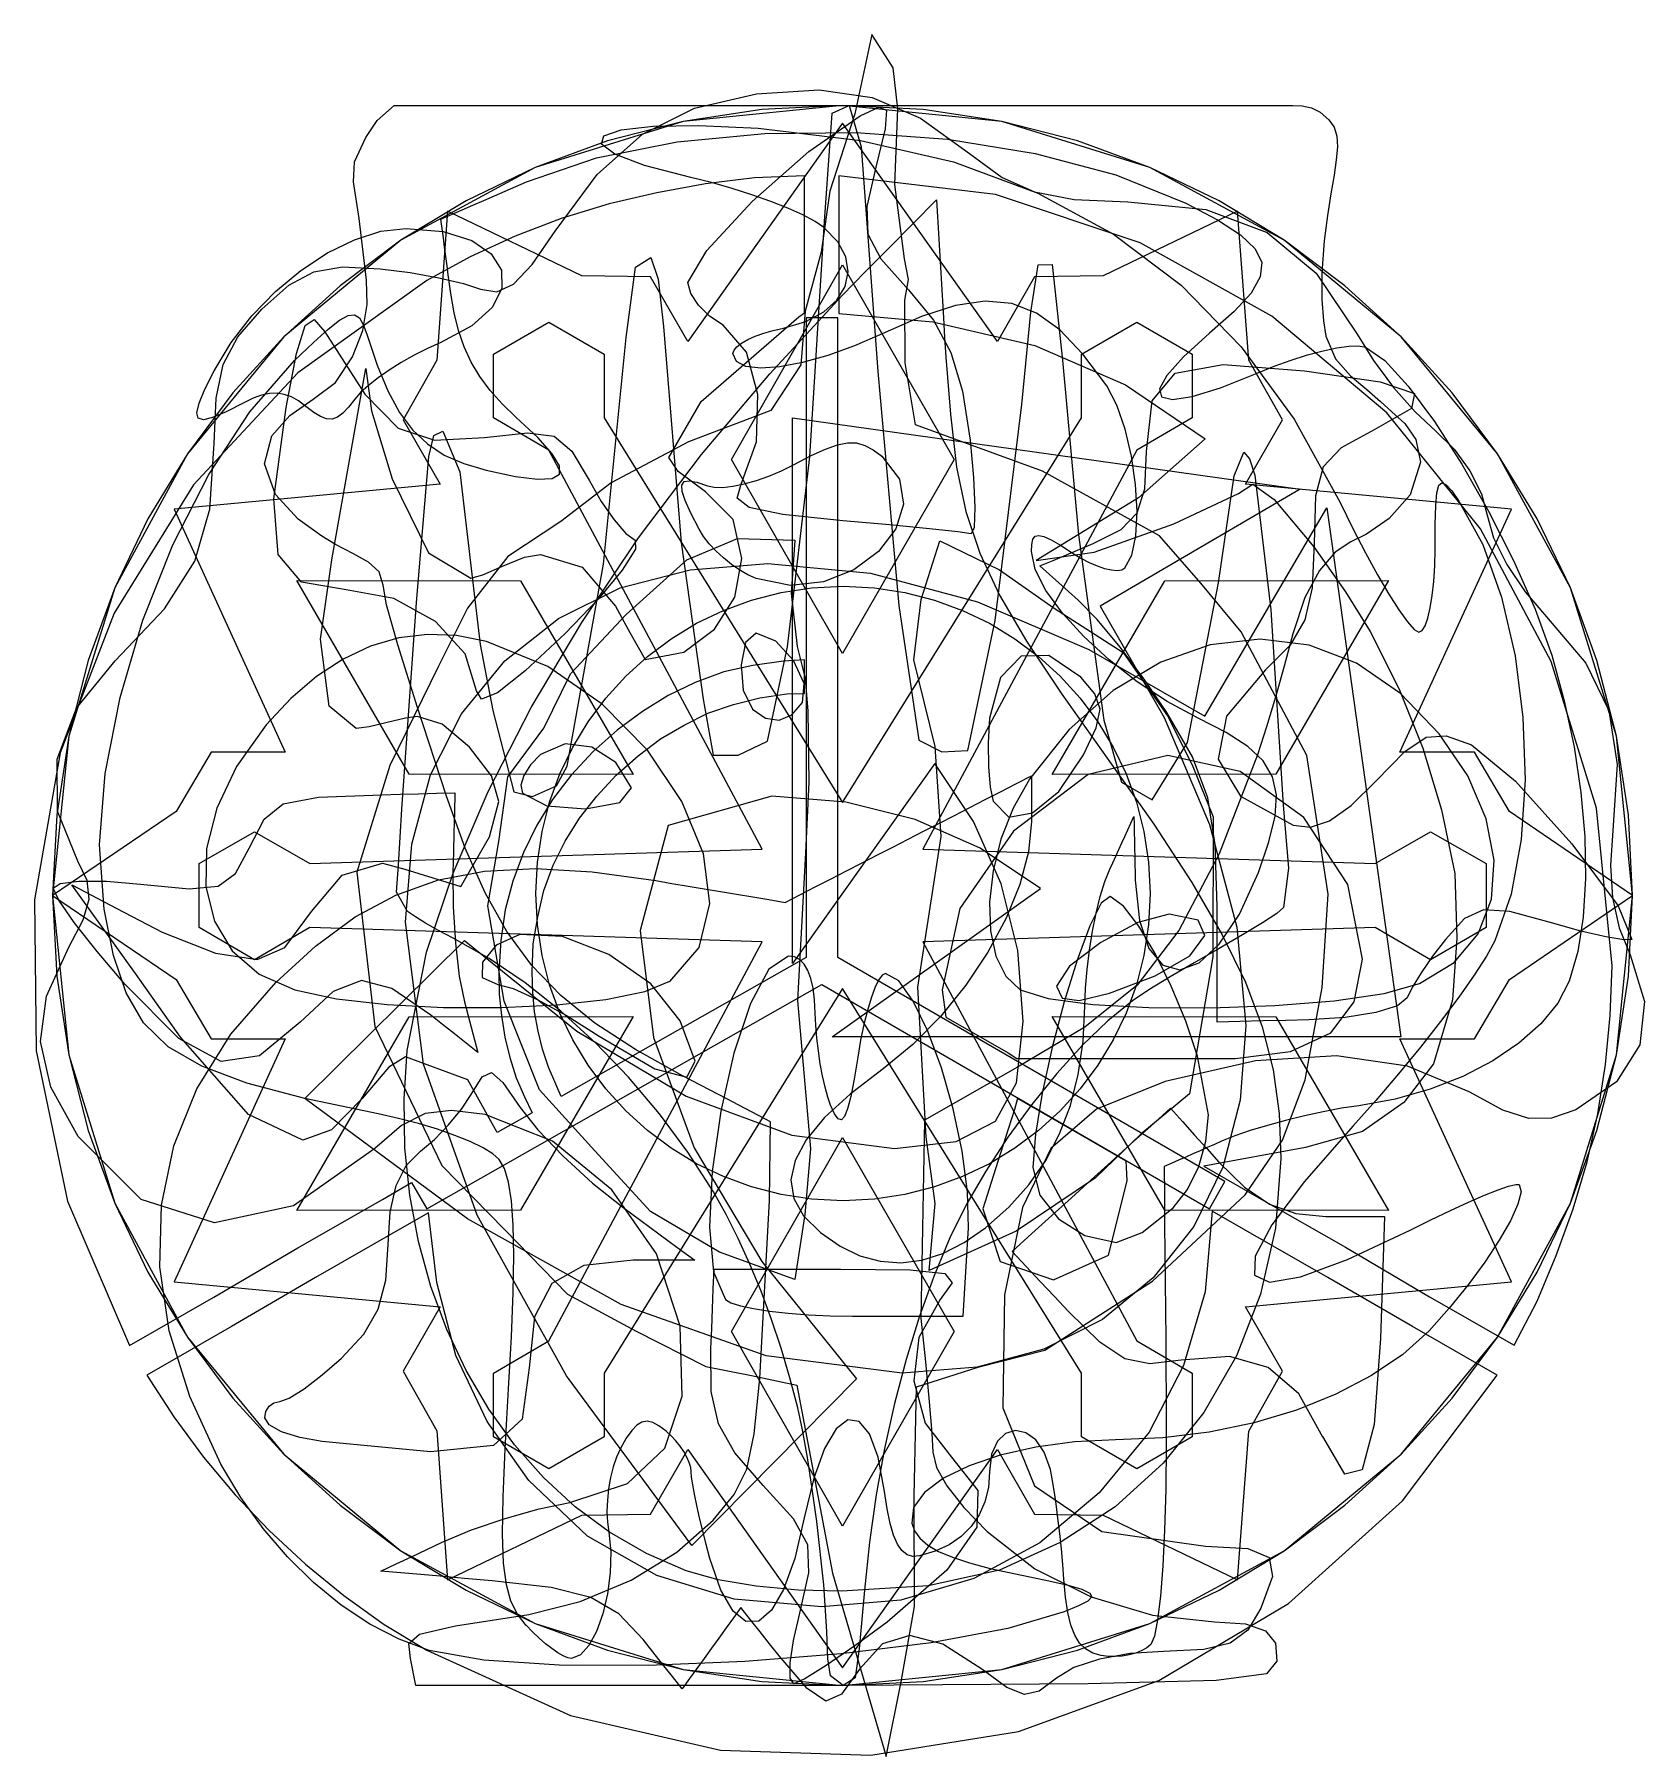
# Model space of a CAD drawing. Extents: x -12.7 to 13.2, y -12.7 to 15.
import ezdxf

# ---------------------------------------------------------------- set-up
doc = ezdxf.new("R2010")
doc.units = 0
for name, color, linetype in [('Artifact', 7, 'CONTINUOUS'), ('black', 7, 'CONTINUOUS'), ('blue', 7, 'CONTINUOUS'), ('green', 7, 'CONTINUOUS'), ('kbw', 7, 'CONTINUOUS'), ('phyrexian', 7, 'CONTINUOUS'), ('plainswalker', 7, 'CONTINUOUS'), ('red', 7, 'CONTINUOUS'), ('snow', 7, 'CONTINUOUS'), ('tap', 7, 'CONTINUOUS'), ('untap', 7, 'CONTINUOUS'), ('white', 7, 'CONTINUOUS')]:
    doc.layers.add(name, color=color, linetype=linetype)

msp = doc.modelspace()

# ---------------------------------------------------------------- linework, layer by layer
at = {"layer": 'Artifact', "color": 7}
msp.add_lwpolyline([(-6.525826, -11.560895), (-6.613726, -11.124833), (-6.639823, -10.881501), (-6.465522, -10.732403), (-5.888933, -10.602383), (-4.708164, -10.416399), (-3.883603, -10.210546), (-3.068025, -9.865501), (-2.333086, -9.417953), (-1.750445, -8.904478), (-1.41112, -8.490656), (-1.20862, -8.082421), (-1.08863, -7.515493), (-0.996833, -6.625618), (-0.84372, -3.764732), (-0.829015, -2.501759), (-1.530944, -2.135576), (-2.232874, -1.76942), (-2.998405, -1.34366), (-3.647556, -0.918408), (-4.197049, -0.473879), (-4.663606, 0.009737), (-5.063948, 0.552168), (-5.4148, 1.173254), (-5.732881, 1.892808), (-6.034914, 2.730585), (-6.500709, 4.152928), (-6.816847, 5.161873), (-6.996714, 5.801924), (-7.053696, 6.117562), (-7.116713, 6.332192), (-7.285322, 6.487442), (-7.528868, 6.621498), (-7.816686, 6.772571), (-8.039071, 6.903889), (-8.418185, 7.18089), (-8.781742, 7.577328), (-8.957455, 8.066984), (-8.839574, 8.51995), (-8.54894, 8.843716), (-8.178266, 9.105392), (-7.820271, 9.372092), (-7.542093, 9.787156), (-7.378595, 10.209925), (-7.311408, 10.624989), (-7.322161, 11.016827), (-7.437225, 12.007596), (-7.526933, 12.599642), (-7.510225, 12.920049), (-7.331635, 13.310926), (-7.148568, 13.582424), (-6.873278, 13.826744), (7.560762, 13.826744), (7.718376, 13.817148), (7.866532, 13.784608), (8.007763, 13.714674), (8.144599, 13.593064), (8.230078, 13.474531), (8.273906, 13.332375), (8.283395, 13.160671), (8.265877, 12.953323), (8.228644, 12.704374), (8.17902, 12.407787), (8.124317, 12.057578), (8.071847, 11.647678), (8.03383, 11.134796), (8.033769, 10.705253), (8.059118, 10.365204), (8.097343, 10.120828), (8.251993, 9.754418), (8.49475, 9.479252), (8.758018, 9.262308), (8.974204, 9.070594), (9.157534, 8.905353), (9.367031, 8.715671), (9.541027, 8.458793), (9.617855, 8.091904), (9.450177, 7.57174), (9.115776, 7.188736), (8.752993, 6.937389), (8.500164, 6.812308), (8.246136, 6.647293), (7.992893, 6.353697), (7.759785, 5.920796), (7.56616, 5.338008), (7.429641, 4.817533), (7.289504, 4.319693), (7.145958, 3.844431), (6.999216, 3.391718), (6.384504, 1.804755), (5.735539, 0.57308), (5.065837, -0.307171), (4.226931, -0.979932), (3.140336, -1.625402), (1.647628, -2.477488), (1.58817, -5.659205), (1.663247, -6.35937), (1.725198, -6.998716), (1.767598, -7.506631), (1.784018, -7.812363), (1.841442, -8.05561), (2.008088, -8.352846), (2.280102, -8.698399), (2.653631, -9.086652), (3.422782, -9.681605), (4.327505, -10.136491), (5.309288, -10.428139), (6.309619, -10.533436), (6.805556, -10.570379), (7.127557, -10.682055), (7.290198, -10.877719), (7.308054, -11.16663), (7.145328, -11.369463), (6.334263, -11.480066), (4.275999, -11.532531), (0.371673, -11.560866), (-6.525835, -11.560866), (-6.525826, -11.560895)], dxfattribs=at)
at = {"layer": 'black', "color": 7}
for points in [[(-4.752196, -10.592705), (-4.892048, -10.413412), (-4.997953, -10.205149), (-5.071995, -9.940159), (-5.116251, -9.590656), (-5.13281, -9.128883), (-5.123727, -8.527055), (-5.091115, -7.757443), (-5.03705, -6.792262), (-4.991711, -5.955034), (-4.963926, -5.243504), (-4.954053, -4.648643), (-4.962515, -4.161398), (-4.989595, -3.772686), (-5.035649, -3.47345), (-5.101107, -3.254665), (-5.186322, -3.107276), (-5.28823, -3.017404), (-5.446435, -2.921072), (-5.652969, -2.821298), (-5.899855, -2.721074), (-6.179111, -2.623416), (-6.482761, -2.531343), (-6.802825, -2.447818), (-7.13133, -2.37583), (-8.309042, -2.126354), (-9.242226, -1.879502), (-9.963567, -1.610901), (-10.505749, -1.296179), (-10.901458, -0.910908), (-11.183379, -0.430687), (-11.384197, 0.168856), (-11.536602, 0.912122), (-11.610133, 1.944326), (-11.519001, 3.095175), (-11.280371, 4.315361), (-10.911399, 5.555406), (-10.429228, 6.765973), (-9.851019, 7.897668), (-9.193923, 8.9011), (-8.475094, 9.726875), (-8.172609, 10.01573), (-7.934636, 10.23003), (-7.751414, 10.373385), (-7.613173, 10.449294), (-7.510153, 10.461424), (-7.432588, 10.413188), (-7.37071, 10.308224), (-7.314758, 10.150059), (-7.148771, 9.65531), (-6.975213, 9.239292), (-6.787319, 8.894302), (-6.578328, 8.612669), (-6.341476, 8.386662), (-6.070006, 8.208582), (-5.757151, 8.070727), (-5.396153, 7.965425), (-4.9224, 7.865878), (-4.568987, 7.821167), (-4.334817, 7.833297), (-4.218785, 7.904185), (-4.219913, 8.035749), (-4.336803, 8.229936), (-4.568541, 8.488749), (-4.914056, 8.814021), (-5.139128, 9.029167), (-5.333313, 9.24609), (-5.498662, 9.46874), (-5.637228, 9.700924), (-5.751058, 9.946591), (-5.842211, 10.209579), (-5.912732, 10.493807), (-5.964675, 10.803113), (-5.984675, 10.95228), (-6.004675, 11.101446), (-6.024674, 11.250613), (-6.044674, 11.399779), (-6.064674, 11.548917), (-6.084674, 11.698084), (-6.104674, 11.84725), (-6.124673, 11.996416), (-5.952636, 12.071705), (-5.780601, 12.146993), (-5.608563, 12.222253), (-5.436525, 12.297542), (-5.264488, 12.37283), (-5.092452, 12.448119), (-4.920414, 12.523407), (-4.748377, 12.598696), (-3.621967, 12.982782), (-2.325833, 13.241228), (-0.916545, 13.375811), (0.549316, 13.388505), (2.015181, 13.280918), (3.424476, 13.054996), (4.720625, 12.712573), (5.847057, 12.255483), (6.353831, 11.985838), (6.724394, 11.746207), (6.96127, 11.522768), (7.066975, 11.301698), (7.044042, 11.069204), (6.894974, 10.811463), (6.622297, 10.514653), (6.228535, 10.164981), (5.80822, 9.786226), (5.541294, 9.487837), (5.424777, 9.272296), (5.455682, 9.142114), (5.631034, 9.099773), (5.947852, 9.147755), (6.403148, 9.288572), (6.993946, 9.524733), (7.26879, 9.636834), (7.541453, 9.735169), (7.804805, 9.818045), (8.051716, 9.883771), (8.275057, 9.930597), (8.467695, 9.956831), (8.6225, 9.96078), (8.732347, 9.940752), (9.04272, 9.72586), (9.420667, 9.314383), (9.841528, 8.746969), (10.28064, 8.064352), (10.713352, 7.307293), (11.115007, 6.51644), (11.460944, 5.732555), (11.726511, 4.996342), (11.92982, 4.260778), (12.086639, 3.519882), (12.196204, 2.787844), (12.257755, 2.078796), (12.270533, 1.406898), (12.233777, 0.786255), (12.146718, 0.231084), (12.008592, -0.244567), (11.824778, -0.594916), (11.551372, -0.929215), (11.199026, -1.241088), (10.778383, -1.524273), (10.300081, -1.772479), (9.774783, -1.979445), (9.213115, -2.138823), (8.62573, -2.24435), (8.350029, -2.285591), (8.056362, -2.340118), (7.75376, -2.405618), (7.451265, -2.47975), (7.157902, -2.560144), (6.882711, -2.644488), (6.634725, -2.730411), (6.422981, -2.815572), (6.307458, -2.866488), (6.191937, -2.917405), (6.076415, -2.968321), (5.960889, -3.019237), (5.845368, -3.070125), (5.729845, -3.121042), (5.614323, -3.171958), (5.498801, -3.222874), (5.502919, -3.685239), (5.507066, -4.147605), (5.511212, -4.609941), (5.515331, -5.072307), (5.519477, -5.534672), (5.523624, -5.997037), (5.527742, -6.459402), (5.531889, -6.921767), (5.533299, -7.688868), (5.523765, -8.406548), (5.504273, -9.060957), (5.475723, -9.638187), (5.438868, -10.124416), (5.394595, -10.505795), (5.343763, -10.768416), (5.287217, -10.898457), (5.220729, -10.952222), (5.138047, -10.998484), (5.042449, -11.036453), (4.937231, -11.065451), (4.825677, -11.084633), (4.711061, -11.09366), (4.596681, -11.090839), (4.485836, -11.076452), (4.350546, -11.036989), (4.235785, -10.97163), (4.139919, -10.87716), (4.061321, -10.75025), (3.998363, -10.587487), (3.949416, -10.385627), (3.912851, -10.141285), (3.887041, -9.851133), (3.869044, -9.611981), (3.846674, -9.363859), (3.820807, -9.113932), (3.79232, -8.869449), (3.762123, -8.637632), (3.731096, -8.42573), (3.700134, -8.240908), (3.670124, -8.090444), (3.573196, -7.81056), (3.436701, -7.613129), (3.276829, -7.49753), (3.10974, -7.463201), (2.951623, -7.509519), (2.818654, -7.635893), (2.727009, -7.84173), (2.692866, -8.126438), (2.673825, -8.378396), (2.617553, -8.609621), (2.52528, -8.81859), (2.398263, -9.003863), (2.237731, -9.163861), (2.044912, -9.297175), (1.821064, -9.402251), (1.567424, -9.477681), (1.461668, -9.485297), (1.367906, -9.457371), (1.28517, -9.392068), (1.212581, -9.287499), (1.149126, -9.142056), (1.093877, -8.953962), (1.045889, -8.72144), (1.004222, -8.442768), (0.900437, -7.888189), (0.761234, -7.513383), (0.59615, -7.315219), (0.41471, -7.290678), (0.226444, -7.436431), (0.040877, -7.749517), (-0.132458, -8.226719), (-0.284033, -8.864993), (-0.438348, -9.518893), (-0.616332, -10.015165), (-0.811193, -10.350818), (-1.016143, -10.522974), (-1.224383, -10.528616), (-1.42912, -10.364978), (-1.623578, -10.028987), (-1.800916, -9.517821), (-1.860913, -9.295369), (-1.916949, -9.075315), (-1.967792, -8.863328), (-2.012209, -8.665164), (-2.048973, -8.486491), (-2.076843, -8.333065), (-2.094614, -8.210556), (-2.101018, -8.124746), (-2.109565, -8.053999), (-2.133457, -7.974818), (-2.171034, -7.889826), (-2.220642, -7.801759), (-2.280609, -7.713212), (-2.349269, -7.626951), (-2.424975, -7.545569), (-2.506049, -7.471832), (-2.619571, -7.386558), (-2.719849, -7.332962), (-2.810356, -7.31237), (-2.894584, -7.326192), (-2.975991, -7.375585), (-3.058061, -7.461988), (-3.14428, -7.586697), (-3.238104, -7.75104), (-3.301263, -7.889261), (-3.354684, -8.047031), (-3.397589, -8.218793), (-3.429194, -8.399073), (-3.448742, -8.582315), (-3.455428, -8.763047), (-3.448516, -8.935739), (-3.427191, -9.094892), (-3.393099, -9.41156), (-3.401646, -9.749046), (-3.447059, -10.087858), (-3.523611, -10.408617), (-3.625573, -10.691858), (-3.747202, -10.918259), (-3.882761, -11.0683), (-4.026512, -11.122658), (-4.0856, -11.111657), (-4.159678, -11.080627), (-4.245745, -11.031545), (-4.34089, -10.966609), (-4.442071, -10.887963), (-4.546335, -10.797837), (-4.650703, -10.698346), (-4.752206, -10.591746), (-4.752195, -10.591633), (-4.752198, -10.591633)], [(-2.447462, -0.247219), (-1.972882, 0.298249), (-1.803203, 1.001768), (-1.906384, 1.803876), (-2.250375, 2.645194), (-2.803134, 3.466314), (-3.532616, 4.207831), (-4.406774, 4.810335), (-5.393566, 5.214422), (-5.870504, 5.308695), (-6.340595, 5.32703), (-6.802323, 5.269852), (-7.254169, 5.137779), (-7.694619, 4.931406), (-8.122158, 4.651296), (-8.535271, 4.298041), (-8.932438, 3.872206), (-9.407612, 3.205527), (-9.726061, 2.536563), (-9.890003, 1.885652), (-9.901653, 1.273246), (-9.763231, 0.719712), (-9.476957, 0.245442), (-9.045042, -0.129166), (-8.469709, -0.383719), (-7.803303, -0.52479), (-6.986194, -0.617822), (-6.081393, -0.664253), (-5.151913, -0.664253), (-4.260767, -0.621714), (-3.470969, -0.536863), (-2.845531, -0.41111), (-2.447462, -0.245893), (-2.447462, -0.245893)], [(9.602929, -0.281802), (10.161896, 0.057489), (10.546742, 0.517823), (10.759165, 1.073418), (10.800886, 1.698433), (10.673601, 2.367115), (10.379019, 3.053653), (9.918844, 3.732236), (9.294785, 4.377081), (8.590261, 4.864919), (7.831625, 5.154479), (7.040141, 5.250698), (6.237071, 5.158428), (5.443679, 4.882606), (4.681235, 4.428139), (3.970999, 3.799936), (3.334234, 3.002849), (3.071059, 2.537494), (2.875768, 2.037696), (2.749378, 1.526728), (2.692904, 1.027861), (2.707347, 0.564311), (2.793755, 0.159378), (2.953121, -0.163693), (3.186467, -0.38166), (3.633569, -0.523436), (4.350338, -0.618499), (5.252657, -0.668202), (6.256387, -0.673844), (7.27741, -0.636721), (8.23159, -0.558132), (9.034801, -0.439403), (9.602917, -0.28183), (9.602929, -0.281802)], [(2.352741, -4.206024), (2.341261, -3.627243), (2.255173, -2.975345), (2.109612, -2.296593), (1.919696, -1.63736), (1.700558, -1.043967), (1.467339, -0.562759), (1.235152, -0.240025), (1.019146, -0.12217), (0.967327, -0.149533), (0.910788, -0.227896), (0.851357, -0.351816), (0.790852, -0.515763), (0.731098, -0.714266), (0.673916, -0.941824), (0.621138, -1.192908), (0.574577, -1.462073), (0.51594, -1.819164), (0.462401, -2.095015), (0.412015, -2.293066), (0.362836, -2.416789), (0.312916, -2.469652), (0.260309, -2.454983), (0.203068, -2.376535), (0.139247, -2.237665), (0.093118, -2.105621), (0.049301, -1.946271), (0.008814, -1.765681), (-0.027332, -1.569914), (-0.058122, -1.365064), (-0.082523, -1.157196), (-0.09956, -0.952402), (-0.108192, -0.75672), (-0.119335, -0.543069), (-0.14286, -0.357401), (-0.1787, -0.199885), (-0.226789, -0.070718), (-0.287059, 0.030014), (-0.359431, 0.102172), (-0.443844, 0.145556), (-0.54023, 0.159943), (-0.852526, -0.048095), (-1.15008, -0.602561), (-1.41372, -1.398999), (-1.624276, -2.332981), (-1.762577, -3.299996), (-1.809454, -4.195615), (-1.745739, -4.915383), (-1.552263, -5.354814), (-1.462108, -5.408636), (-1.307893, -5.458876), (-1.09801, -5.504376), (-0.840845, -5.544065), (-0.544791, -5.576872), (-0.21823, -5.601695), (0.130446, -5.617492), (0.492851, -5.622851), (0.714957, -5.622851), (0.937062, -5.622851), (1.159167, -5.622851), (1.381272, -5.622851), (1.603377, -5.622851), (1.82548, -5.622851), (2.047585, -5.622851), (2.269689, -5.622851), (2.28007, -5.445759), (2.290451, -5.268666), (2.300831, -5.091573), (2.311212, -4.914452), (2.321593, -4.737359), (2.331974, -4.560266), (2.342355, -4.383174), (2.352741, -4.206024)]]:
    msp.add_lwpolyline(points, dxfattribs=at)
at = {"layer": 'blue', "color": 7}
for points in [[(-2.184627, -9.714124), (-2.819403, -9.440079), (-3.414418, -9.095681), (-3.967508, -8.686094), (-4.476501, -8.21648), (-4.939236, -7.691999), (-5.353545, -7.117844), (-5.71726, -6.499119), (-6.02821, -5.841044), (-6.284234, -5.148752), (-6.483161, -4.427376), (-6.62283, -3.682136), (-6.701067, -2.918166), (-6.715708, -2.1406), (-6.664585, -1.354627), (-6.35638, 0.22186), (-5.929044, 1.489182), (-5.363573, 2.805474), (-4.670819, 4.153558), (-3.861635, 5.516337), (-2.946886, 6.876578), (-1.937426, 8.217214), (-0.835213, 9.513788), (0.3222, 10.770927), (0.701203, 11.155635), (1.080207, 11.540314), (1.459211, 11.925021), (1.838217, 12.309728), (1.876521, 11.678197), (1.914823, 11.046665), (1.953127, 10.415162), (1.970841, 10.099284), (1.991405, 9.783631), (2.064234, 8.863724), (2.163176, 8.011603), (2.314229, 7.3001), (2.537536, 6.633393), (2.854707, 5.9578), (3.287354, 5.219669), (3.85708, 4.365347), (4.585496, 3.341125), (5.334224, 2.277525), (5.946273, 1.339734), (6.432858, 0.501914), (6.805187, -0.261802), (7.074466, -0.977226), (7.251903, -1.670195), (7.348717, -2.366606), (7.376107, -3.092213), (7.289747, -4.209522), (7.047789, -5.270951), (6.659565, -6.26293), (6.134405, -7.171835), (5.481627, -7.984014), (4.71057, -8.685841), (3.830564, -9.263663), (2.850933, -9.703884), (1.706302, -9.957027), (0.321157, -10.043881), (-0.38458, -10.024699), (-1.057998, -9.96329), (-1.668303, -9.859708), (-2.184653, -9.714039), (-2.184653, -9.714039), (-2.184653, -9.714068), (-2.184653, -9.714068), (-2.184653, -9.714068), (-2.184653, -9.714068), (-2.184653, -9.714096), (-2.184653, -9.714096), (-2.184653, -9.714096), (-2.184653, -9.714096), (-2.184653, -9.714096), (-2.184653, -9.714096), (-2.184653, -9.714096), (-2.184653, -9.714096), (-2.184653, -9.714124), (-2.184653, -9.714124), (-2.184627, -9.714124)], [(5.646362, -3.884786), (5.87601, -3.587751), (6.054219, -3.219941), (6.169541, -2.811623), (6.210531, -2.393094), (6.036194, -1.448053), (5.846585, -0.887579), (5.613849, -0.324341), (5.356864, 0.199745), (5.09449, 0.642787), (4.845616, 0.962869), (4.62911, 1.1181), (4.485811, 1.0071), (4.302961, 0.645185), (4.098661, 0.095938), (3.89101, -0.577117), (3.698112, -1.310396), (3.538068, -2.040347), (3.428977, -2.703415), (3.388947, -3.236076), (3.500808, -3.678864), (3.798466, -4.060327), (4.226476, -4.330734), (4.729585, -4.44038), (5.144338, -4.280749), (5.646362, -3.884786)]]:
    msp.add_lwpolyline(points, dxfattribs=at)
at = {"layer": 'green', "color": 7}
for points in [[(-0.686343, -11.082856), (-0.84103, -10.888922), (-0.995717, -10.694989), (-1.150403, -10.501056), (-1.305091, -10.307123), (-1.422497, -10.470168), (-1.539904, -10.633184), (-1.657313, -10.796229), (-1.774719, -10.959274), (-1.892126, -11.122319), (-2.009536, -11.285364), (-2.126941, -11.448381), (-2.244348, -11.611426), (-2.402188, -11.413487), (-2.560029, -11.21552), (-2.717868, -11.017581), (-2.875708, -10.819642), (-3.266581, -10.405034), (-3.715335, -10.142667), (-4.349837, -9.982725), (-5.297949, -9.875364), (-5.745669, -9.837254), (-6.193391, -9.799144), (-6.641111, -9.761035), (-7.08883, -9.722925), (-6.842006, -9.605945), (-6.595181, -9.488936), (-6.348357, -9.371955), (-6.101533, -9.254975), (-5.634547, -9.059885), (-5.092894, -8.874583), (-4.543746, -8.720029), (-4.054283, -8.617125), (-3.125581, -8.313714), (-2.524642, -7.747486), (-2.244944, -6.908058), (-2.279959, -5.785022), (-2.661018, -4.621535), (-3.37792, -3.593562), (-4.32856, -2.811933), (-5.410826, -2.387424), (-5.956056, -2.318454), (-6.375688, -2.368299), (-6.756689, -2.563586), (-7.186019, -2.930917), (-8.49122, -3.851585), (-9.764082, -4.124586), (-10.940108, -3.752545), (-11.954791, -2.738083), (-12.390805, -1.948697), (-12.558958, -1.214544), (-12.461859, -0.481687), (-12.102116, 0.303834), (-11.871797, 0.740586), (-11.775546, 1.07669), (-11.807318, 1.371271), (-11.961074, 1.683426), (-12.285175, 2.489963), (-12.288137, 3.32262), (-11.977451, 4.141202), (-11.360611, 4.905511), (-10.564517, 5.739099), (-10.078093, 6.501434), (-9.834933, 7.338041), (-9.768635, 8.394476), (-9.736982, 9.123101), (-9.620301, 9.66445), (-9.385995, 10.110257), (-9.001481, 10.552142), (-8.567433, 10.937301), (-8.165048, 11.153745), (-7.704858, 11.232023), (-7.097409, 11.202771), (-6.618448, 11.140769), (-6.154794, 11.058118), (-5.759351, 10.965594), (-5.485028, 10.874001), (-5.222721, 10.829545), (-4.956371, 10.953972), (-4.654876, 11.27143), (-4.287133, 11.806178), (-3.612623, 12.716861), (-2.884934, 13.363315), (-2.049513, 13.782775), (-1.051793, 14.01242), (-0.045915, 14.075522), (0.805797, 13.9518), (1.584935, 13.618404), (2.373094, 13.052429), (2.893848, 12.668935), (3.415144, 12.434889), (4.050381, 12.315652), (4.912966, 12.276583), (6.167069, 12.152776), (7.153627, 11.783894), (7.942355, 11.129739), (8.602975, 10.150143), (8.862177, 9.72947), (9.18614, 9.295878), (9.533525, 8.90048), (9.86298, 8.594277), (10.158258, 8.304209), (10.412575, 7.952675), (10.598804, 7.584047), (10.689813, 7.242668), (10.790923, 6.879314), (11.004659, 6.450799), (11.299686, 6.010662), (11.644675, 5.612387), (12.27399, 4.86647), (12.64272, 4.10597), (12.779203, 3.239659), (12.711782, 2.176256), (12.671684, 1.618828), (12.704615, 1.096492), (12.809804, 0.614917), (12.986474, 0.179604), (13.219358, -0.57077), (13.140673, -1.266729), (12.766704, -1.861815), (12.113744, -2.309568), (11.723437, -2.444405), (11.358571, -2.450047), (10.943097, -2.313913), (10.400955, -2.023224), (9.410807, -1.608362), (8.267297, -1.442158), (6.96896, -1.524611), (5.514324, -1.855666), (4.411659, -2.298313), (3.680376, -2.929422), (3.22125, -3.880809), (2.935055, -5.284434), (2.905343, -7.096434), (3.417082, -8.352304), (4.495099, -9.083044), (6.164234, -9.319741), (6.841723, -9.356751), (7.185488, -9.501686), (7.240774, -9.805379), (7.052824, -10.318745), (6.842082, -10.670363), (6.561302, -10.880488), (6.134615, -10.982546), (5.486153, -11.009909), (4.953727, -11.042546), (4.4597, -11.132785), (4.04903, -11.268975), (3.766657, -11.439552), (3.49224, -11.651285), (3.253475, -11.704486), (2.972541, -11.58996), (2.571614, -11.29851), (1.940946, -10.893408), (1.412054, -10.757668), (0.970797, -10.89132), (0.603038, -11.294278), (0.31308, -11.699521), (0.064391, -11.809675), (-0.237322, -11.609226), (-0.686344, -11.082715), (-0.686344, -11.082687), (-0.686344, -11.082687), (-0.686344, -11.082658), (-0.686344, -11.082856)], [(-0.311159, 4.232569), (-0.288057, 4.540521), (-0.458586, 4.909291), (-0.74225, 5.21871), (-1.058548, 5.348553), (-1.228538, 5.19634), (-1.300038, 4.840744), (-1.265663, 4.43347), (-1.118037, 4.126195), (-0.905876, 3.980047), (-0.690149, 3.950456), (-0.486644, 4.035336), (-0.311159, 4.232569)], [(4.202902, 3.390095), (4.406982, 3.826339), (4.46943, 4.127747), (4.387447, 4.372653), (4.158229, 4.639392), (3.644857, 4.986497), (3.198858, 4.978317), (2.866424, 4.635697), (2.69374, 3.979483), (2.670497, 3.583097), (2.674022, 3.19966), (2.702375, 2.872921), (2.753579, 2.646633), (3.004679, 2.393433), (3.380648, 2.458933), (3.805408, 2.804149), (4.202902, 3.390067)], [(-3.062406, 2.860171), (-3.314798, 3.270435), (-3.69634, 3.5163), (-4.126144, 3.568119), (-4.523317, 3.39616), (-4.683386, 3.233482), (-4.791246, 3.062651), (-4.837413, 2.904007), (-4.812392, 2.77783), (-4.420074, 2.573037), (-3.79916, 2.527847), (-3.247362, 2.628212), (-3.062406, 2.860171)], [(5.352262, -0.157995), (5.914076, 0.166205), (6.150206, 0.488853), (6.0439, 0.736355), (5.578413, 0.835197), (5.076058, 0.700953), (4.479356, 0.380448), (3.980436, -0.002849), (3.771433, -0.325554), (3.857684, -0.51692), (4.133174, -0.55455), (4.622997, -0.435792), (5.352262, -0.157995)], [(-2.281121, -0.881007), (-2.750366, -0.288572), (-3.422546, 0.186966), (-4.167977, 0.475652), (-4.856986, 0.507584), (-5.235975, 0.334356), (-5.455243, 0.064457), (-5.463197, -0.18437), (-5.20826, -0.294327), (-4.963541, -0.359996), (-4.575257, -0.538669), (-4.096787, -0.802897), (-3.581508, -1.125236), (-2.686494, -1.649716), (-2.171269, -1.783819), (-2.036065, -1.527545), (-2.281121, -0.881007)]]:
    msp.add_lwpolyline(points, dxfattribs=at)
at = {"layer": 'kbw', "color": 7}
for points in [[(-0.282222, 12.696388), (-1.084792, 12.66111), (-1.869722, 12.564082), (-2.654653, 12.422971), (-3.421944, 12.246582), (-4.189236, 12.008471), (-4.930069, 11.726249), (-5.653264, 11.39111), (-6.35, 11.01186), (-8.422569, 9.530193), (-10.098264, 7.731026), (-11.377083, 5.667304), (-12.241389, 3.427137), (-12.655903, 1.063526), (-12.629444, -1.361807), (-12.126736, -3.778335), (-11.130139, -6.097863), (-9.771944, -5.321752), (-8.422569, -4.527973), (-7.064375, -3.751862), (-6.596944, -3.478474), (-6.35, -3.901807), (0, -0.29464), (6.226528, -3.901807), (6.473472, -3.460835), (0.255764, 0.137499), (0.255764, 10.412137), (-0.255764, 10.412137), (-0.255764, 0.137499), (-4.189236, -2.093807), (-4.277431, -1.899807), (-4.392083, -1.62639), (-4.489097, -1.335363), (-4.559653, -1.044307), (-4.621389, -0.73564), (-4.647847, -0.41814), (-4.656667, -0.10064), (-4.639028, 0.357971), (-4.568472, 0.790138), (-4.471458, 1.213471), (-4.321528, 1.619165), (-4.1275, 2.007221), (-3.898194, 2.377638), (-3.615972, 2.730415), (-3.307292, 3.065554), (-2.954514, 3.374249), (-2.592917, 3.647638), (-2.213681, 3.868138), (-1.834444, 4.062137), (-1.419931, 4.203248), (-0.996597, 4.309082), (-0.564444, 4.370832), (-0.282222, 4.379637), (-0.282222, 4.864721), (-0.282222, 4.917638), (-0.617361, 4.899999), (-1.11125, 4.829443), (-1.578681, 4.72361), (-2.037292, 4.556026), (-2.469444, 4.34436), (-2.883958, 4.08861), (-3.289653, 3.788749), (-3.677708, 3.444804), (-4.030486, 3.065554), (-4.330347, 2.677499), (-4.586111, 2.254165), (-4.797778, 1.822027), (-4.965347, 1.363416), (-5.088819, 0.904804), (-5.159375, 0.410916), (-5.194653, -0.10064), (-5.185833, -0.453418), (-5.150556, -0.797362), (-5.097639, -1.141307), (-5.018264, -1.46764), (-4.912431, -1.793974), (-4.780139, -2.10264), (-4.656667, -2.358418), (-5.221111, -2.675918), (-5.688542, -1.829252), (-6.693958, -1.458807), (-6.958542, -1.62639), (-7.390694, -2.129084), (-7.884583, -2.631807), (-8.343194, -2.799362), (-9.216319, -2.384862), (-10.309931, -1.141307), (-11.033125, -0.118251), (-12.056181, 1.301665), (-11.332986, 0.922415), (-10.600972, 0.543193), (-9.745486, 0.208054), (-9.075208, 0.102221), (-8.634236, 0.296249), (-8.202083, 0.878332), (-7.708194, 1.460415), (-7.064375, 1.654443), (-6.702778, 1.557415), (-5.803194, 1.275193), (-5.344583, 2.077776), (-5.194653, 2.642221), (-5.309306, 3.056749), (-5.662083, 3.51536), (-6.103056, 3.885748), (-6.499931, 4.009249), (-6.693958, 3.982776), (-6.985, 3.912221), (-7.276042, 3.841665), (-7.487708, 3.815193), (-7.919861, 4.176804), (-8.060972, 5.252776), (-7.875764, 6.522776), (-7.328958, 9.600748), (-7.240764, 8.921665), (-6.905625, 7.828054), (-6.323542, 6.637415), (-5.644444, 6.231749), (-5.450417, 6.284637), (-5.132917, 6.425748), (-4.780139, 6.56686), (-4.524375, 6.610971), (-3.854097, 6.408138), (-3.316111, 5.781943), (-3.086806, 5.35861), (-2.839861, 4.926471), (-2.2225, 5.04111), (-1.728611, 5.411526), (-1.402292, 5.923054), (-1.287639, 6.549249), (-1.42875, 7.175415), (-1.869722, 7.616388), (-2.310694, 7.942693), (-2.460625, 8.172027), (-1.940278, 9.071582), (-0.370417, 10.429804), (-0.282222, 10.491526), (-0.282222, 11.13536), (-0.282222, 12.696388), (-0.282222, 12.696388)], [(0.273403, 12.696388), (0.273403, 11.13536), (0.273403, 10.482693), (1.781528, 10.350415), (3.421944, 9.971193), (4.877153, 9.336193), (6.155972, 8.47186), (5.088819, 7.51936), (3.439583, 6.513971), (4.374444, 6.646249), (5.653264, 7.10486), (6.693958, 7.589915), (6.923264, 7.73986), (7.267222, 7.492915), (7.902222, 6.734443), (8.41375, 6.011249), (8.810625, 5.376249), (9.278056, 4.450193), (9.657292, 3.497693), (9.957153, 2.509915), (10.168819, 1.48686), (10.204097, 0.446193), (10.133542, -0.541584), (9.824861, -1.573474), (9.348611, -2.190835), (8.687153, -2.658251), (7.769931, -2.914029), (6.138333, -3.21389), (7.055556, -3.743057), (8.41375, -4.519168), (9.763125, -5.312918), (11.121319, -6.089029), (11.491736, -5.383474), (11.800417, -4.651474), (12.073819, -3.901807), (12.294306, -3.143335), (12.470694, -2.376029), (12.594167, -1.582307), (12.664722, -0.797362), (12.7, 0.005193), (12.444236, 2.536388), (11.721042, 4.891193), (10.583333, 7.025471), (9.075208, 8.886388), (7.231944, 10.43861), (5.115278, 11.620415), (2.786944, 12.396526), (0.273403, 12.696388), (0.273403, 12.696388)], [(5.55625, 3.383054), (4.277431, 3.07436), (3.077986, 2.165971), (2.213681, 0.922415), (1.931458, -0.382863), (1.993194, -0.823807), (2.989792, -1.397085), (3.130903, -1.485279), (4.815417, -1.485279), (6.641042, -1.485279), (7.531806, -1.37064), (8.175625, -1.070751), (8.554861, -0.576862), (8.687153, 0.111026), (8.449028, 1.310471), (7.743472, 2.386471), (6.720417, 3.127304), (5.55625, 3.383054), (5.55625, 3.383054)], [(3.139722, -2.129084), (3.095625, -2.305473), (2.998611, -2.605363), (2.786944, -3.257973), (2.584097, -3.901807), (2.866319, -4.748474), (3.721806, -5.039529), (4.60375, -4.64264), (4.903611, -3.452029), (4.894792, -3.231529), (4.885972, -3.134529), (4.065764, -2.658251), (3.139722, -2.129084), (3.139722, -2.129084)], [(6.270625, -3.937085), (6.155972, -5.233529), (5.812014, -6.415363), (5.256389, -7.491307), (4.453819, -8.461474), (3.501319, -9.264029), (2.442986, -9.837307), (1.27, -10.190085), (0, -10.295918), (-1.411111, -10.172418), (-2.654653, -9.793196), (-3.765903, -9.158196), (-4.709583, -8.267418), (-5.379861, -7.314918), (-5.882569, -6.256584), (-6.19125, -5.083612), (-6.323542, -3.963529), (-6.782153, -4.22814), (-8.140347, -5.004252), (-9.489722, -5.789168), (-10.847917, -6.574084), (-10.415764, -7.244362), (-9.939514, -7.888196), (-9.427986, -8.496752), (-8.881181, -9.070001), (-8.299097, -9.607973), (-7.681736, -10.110696), (-7.037917, -10.57814), (-6.35, -10.99264), (-4.039306, -12.04214), (-1.631597, -12.597779), (0.784931, -12.67714), (3.157361, -12.297918), (5.415139, -11.477696), (7.496528, -10.242973), (9.330972, -8.593751), (10.847917, -6.574084), (9.489722, -5.789168), (8.131528, -5.004252), (6.773333, -4.22814), (6.270625, -3.937085), (6.270625, -3.937085)]]:
    msp.add_lwpolyline(points, dxfattribs=at)
at = {"layer": 'phyrexian', "color": 7}
for points in [[(8.136896, 1.153386), (7.794352, 3.382687), (6.734675, 5.367669), (6.090769, 6.148691), (5.426746, 6.909336), (3.546367, 7.947321), (1.503804, 8.693545), (1.335444, 9.692555), (1.333186, 10.696222), (1.390599, 11.031361), (1.324999, 11.359106), (1.16846, 12.553244), (1.218569, 13.771965), (1.143617, 14.429034), (0.801884, 14.965844), (0.527021, 13.690092), (0.126605, 12.44823), (-0.013456, 11.469426), (-0.272296, 10.518366), (-0.339804, 9.660664), (-0.824206, 8.924488), (-2.146463, 8.419423), (-3.386992, 7.76447), (-4.19478, 7.140279), (-5.048935, 6.577923), (-5.696406, 5.751012), (-6.162637, 4.816348), (-6.946181, 3.222978), (-7.476497, 1.508534), (-7.187098, -0.96932), (-6.107306, -3.203476), (-5.097883, -4.236522), (-4.089092, -5.269371), (-2.986188, -5.868331), (-1.865922, -6.434469), (-1.134464, -6.577358), (-0.404699, -6.733992), (0.166795, -9.75566), (1.03281, -12.7), (1.271887, -11.498608), (1.484501, -10.291092), (1.482526, -8.518793), (1.517461, -6.762242), (2.528262, -6.440706), (3.58395, -6.171099), (5.310717, -5.064845), (6.799713, -3.675493), (7.400285, -2.799362), (7.766898, -1.829477), (8.038407, -0.342477), (8.136896, 1.153386)], [(-0.437624, -5.038175), (-1.647626, -4.598811), (-2.756214, -3.945354), (-3.651269, -2.971038), (-4.538701, -1.98786), (-5.109809, -0.567069), (-5.37179, 0.96932), (-5.194925, 2.00025), (-5.050242, 3.037501), (-4.471687, 3.823603), (-4.039017, 4.694372), (-3.146113, 5.644811), (-2.170426, 6.523736), (-1.356073, 6.865987), (-0.437341, 6.83974), (-0.492956, 5.98393), (-0.399512, 5.1343), (-0.268626, 4.621248), (-0.228998, 4.09654), (-0.213642, 2.953314), (-0.262021, 1.816636), (-0.391459, -0.554313), (-0.186362, -2.935168), (-0.273773, -3.990538), (-0.437624, -5.038175)], [(5.907798, -2.054211), (5.126159, -2.700415), (4.397453, -3.405011), (3.120789, -4.258056), (1.724286, -4.892802), (1.818718, -3.813415), (1.675164, -2.745288), (1.542798, -0.337933), (1.916255, 2.082744), (1.821188, 3.529274), (1.475855, 4.91967), (1.592344, 5.888821), (1.895364, 6.829185), (2.853904, 6.3627), (3.729232, 5.750758), (4.838454, 5.037215), (5.560841, 4.000754), (5.958438, 3.204662), (6.284677, 2.397788), (6.283266, 0.146614), (5.907798, -2.054211)]]:
    msp.add_lwpolyline(points, dxfattribs=at)
at = {"layer": 'plainswalker', "color": 7}
msp.add_lwpolyline([(0.137861, -11.403556), (0.093952, -11.127627), (0.07569, -10.691848), (0.030726, -9.940064), (-0.082833, -8.925306), (-0.155333, -8.396817), (-0.232981, -7.895646), (-0.311778, -7.452783), (-0.387719, -7.099215), (-0.514503, -6.616474), (-0.65607, -6.141043), (-0.811133, -5.676279), (-0.978401, -5.225457), (-1.156584, -4.791879), (-1.344394, -4.378819), (-1.540541, -3.989606), (-1.743735, -3.627572), (-2.15376, -2.990116), (-2.612096, -2.373574), (-3.110741, -1.785733), (-3.641693, -1.234412), (-4.196951, -0.7274), (-4.768512, -0.272486), (-5.348376, 0.122569), (-5.92854, 0.44989), (-6.172358, 0.576044), (-6.373419, 0.687917), (-6.534517, 0.787795), (-6.658453, 0.877937), (-6.838505, 1.186462), (-6.807854, 1.619871), (-6.751207, 2.518015), (-6.518109, 5.838839), (-6.318139, 8.183174), (-6.236978, 8.52249), (-6.094273, 8.592622), (-5.817663, 7.939476), (-5.61789, 6.205389), (-5.493443, 5.166078), (-5.291763, 4.105628), (-4.949687, 2.80035), (-4.652434, 2.722428), (-4.264378, 2.89656), (-4.094957, 3.212507), (-3.513253, 6.458289), (-3.14434, 10.097544), (-2.998176, 11.228917), (-2.747849, 11.383546), (-2.632784, 11.035397), (-2.547893, 10.275852), (-2.260476, 6.803446), (-1.906562, 4.284895), (-1.826631, 3.836755), (-1.746698, 3.388642), (-1.545899, 3.388642), (-1.3451, 3.388642), (-0.874006, 3.61284), (-0.554738, 5.129897), (-0.197355, 8.180832), (0.040723, 11.960916), (0.163814, 13.70172), (0.436203, 13.826716), (0.632532, 13.157623), (0.899917, 9.548453), (1.234385, 5.791115), (1.554967, 3.628757), (1.925373, 3.441502), (2.343239, 3.464362), (2.781518, 5.551057), (3.21274, 9.022165), (3.357027, 10.505355), (3.471887, 11.266622), (3.700639, 11.271702), (3.863774, 9.731728), (4.122676, 6.925874), (4.527373, 3.952042), (4.814889, 2.95196), (5.308138, 2.67177), (5.874344, 3.588992), (6.372415, 6.154222), (6.623355, 7.874988), (6.780474, 8.253956), (6.871656, 8.146119), (6.954133, 7.886869), (7.212829, 5.720475), (7.411025, 2.586426), (7.498905, 1.573615), (7.417933, 0.940618), (7.310787, 0.845114), (7.080046, 0.693843), (6.759426, 0.501481), (6.382642, 0.282843), (5.983408, 0.052578), (5.595437, -0.174554), (5.252445, -0.38385), (4.988147, -0.560578), (4.595553, -0.879912), (4.187782, -1.273358), (3.77616, -1.726128), (3.37201, -2.223601), (2.986652, -2.751046), (2.631413, -3.293731), (2.317616, -3.837009), (2.056583, -4.366147), (1.798261, -4.987064), (1.563134, -5.63959), (1.352016, -6.320282), (1.165724, -7.025838), (1.005069, -7.752842), (0.870871, -8.497993), (0.763941, -9.25782), (0.685095, -10.029105), (0.597137, -10.970937), (0.535211, -11.437451), (0.341255, -11.560838), (0.137861, -11.403556)], dxfattribs=at)
at = {"layer": 'red', "color": 7}
for points in [[(-6.314475, -10.994112), (-6.794047, -10.815298), (-7.266923, -10.5709), (-7.727657, -10.265797), (-8.170809, -9.90487), (-8.590936, -9.492998), (-8.98259, -9.035033), (-9.340332, -8.535884), (-9.658719, -8.000374), (-10.161226, -6.915815), (-10.488093, -5.859633), (-10.639626, -4.834424), (-10.616129, -3.842868), (-10.417895, -2.887645), (-10.045229, -1.971349), (-9.498433, -1.096632), (-8.777814, -0.266203), (-8.137961, 0.32059), (-7.502085, 0.787666), (-6.85054, 1.1403), (-6.163683, 1.383767), (-5.421871, 1.523343), (-4.605461, 1.564302), (-3.694807, 1.511862), (-2.670264, 1.371356), (-2.410685, 1.327717), (-2.151104, 1.284107), (-1.891526, 1.240497), (-1.631947, 1.196886), (-1.372366, 1.153248), (-1.112787, 1.109637), (-0.853209, 1.066027), (-0.593629, 1.022417), (-0.346198, 1.149355), (-0.098768, 1.276293), (0.148662, 1.403259), (0.396096, 1.530198), (0.643526, 1.657136), (0.890958, 1.784102), (1.138388, 1.91104), (1.385818, 2.038007), (1.633249, 2.164945), (1.88068, 2.291883), (2.128111, 2.418849), (2.375541, 2.545787), (2.622972, 2.672725), (2.870402, 2.799692), (3.117833, 2.92663), (3.365264, 3.053568), (3.365264, 2.962173), (3.365264, 2.870749), (3.365264, 2.779354), (3.365264, 2.68793), (3.365264, 2.596534), (3.365264, 2.505111), (3.365264, 2.413715), (3.365264, 2.322292), (3.316843, 1.832), (3.177976, 1.307999), (2.958241, 0.766284), (2.667217, 0.222791), (2.314487, -0.306484), (1.90963, -0.805605), (1.462232, -1.258605), (0.98187, -1.64949), (0.453838, -2.056425), (0.042638, -2.43614), (-0.252682, -2.791115), (-0.433069, -3.123806), (-0.499481, -3.436751), (-0.452863, -3.732404), (-0.294166, -4.013276), (-0.024338, -4.28182), (0.290427, -4.501367), (0.611107, -4.655385), (0.937137, -4.743875), (1.267947, -4.766724), (1.602971, -4.724186), (1.941639, -4.616175), (2.283387, -4.442721), (2.627646, -4.203796), (3.000765, -3.875111), (3.323382, -3.515311), (3.595958, -3.123383), (3.818952, -2.698309), (3.992818, -2.239075), (4.118015, -1.744637), (4.195001, -1.214008), (4.22424, -0.646143), (4.234706, -0.356893), (4.259755, -0.05368), (4.297751, 0.254526), (4.347051, 0.558641), (4.406016, 0.849696), (4.472999, 1.118608), (4.546361, 1.356405), (4.624459, 1.554034), (4.672896, 1.659816), (4.721333, 1.765597), (4.769769, 1.871379), (4.818206, 1.977161), (4.86664, 2.082943), (4.915077, 2.188724), (4.963514, 2.294506), (5.01195, 2.400288), (5.014799, 2.272363), (5.017677, 2.144465), (5.020554, 2.016568), (5.023431, 1.888643), (5.026309, 1.760745), (5.029158, 1.63282), (5.032035, 1.504923), (5.034912, 1.376997), (5.101013, 0.733026), (5.254363, 0.279772), (5.477216, 0.016136), (5.751819, -0.059068), (6.060428, 0.053089), (6.385288, 0.351478), (6.708656, 0.834943), (7.012783, 1.502384), (7.183492, 1.995017), (7.282358, 2.40593), (7.303599, 2.749876), (7.241444, 3.041608), (7.090117, 3.295964), (6.843846, 3.52764), (6.496851, 3.751474), (6.04336, 3.982191), (5.547796, 4.247294), (5.065826, 4.56464), (4.613625, 4.918036), (4.207372, 5.29129), (3.863236, 5.668268), (3.5974, 6.032778), (3.426036, 6.368628), (3.36532, 6.659711), (3.370482, 6.774181), (3.388846, 6.85545), (3.424836, 6.903348), (3.482828, 6.917734), (3.567208, 6.898553), (3.682358, 6.845464), (3.83267, 6.758385), (4.022526, 6.637173), (4.158404, 6.55455), (4.292626, 6.484904), (4.421716, 6.429248), (4.542211, 6.3886), (4.650636, 6.364058), (4.743518, 6.356442), (4.817391, 6.366597), (4.868781, 6.395765), (4.981465, 6.598979), (5.045273, 6.911359), (5.063326, 7.301482), (5.038785, 7.73798), (4.974757, 8.189401), (4.87438, 8.624404), (4.74079, 9.011508), (4.577122, 9.319404), (4.19208, 9.832093), (3.820153, 10.220806), (3.445341, 10.489266), (3.051627, 10.641197), (2.623005, 10.680294), (2.143467, 10.610308), (1.597001, 10.434936), (0.967597, 10.157901), (0.523479, 9.962416), (0.09176, 9.807636), (-0.313133, 9.695451), (-0.676769, 9.627807), (-0.984715, 9.606651), (-1.222544, 9.633731), (-1.375825, 9.711079), (-1.430124, 9.840584), (-1.413566, 9.893475), (-1.366144, 9.949215), (-1.291177, 10.006139), (-1.191985, 10.062528), (-1.071893, 10.116745), (-0.934227, 10.167125), (-0.782313, 10.211948), (-0.619475, 10.24955), (-0.259427, 10.355191), (0.028797, 10.507827), (0.241285, 10.697698), (0.374132, 10.915129), (0.423435, 11.150388), (0.385287, 11.393799), (0.255776, 11.635602), (0.030996, 11.866122), (-0.11151, 11.962538), (-0.30713, 12.066486), (-0.547106, 12.174722), (-0.822666, 12.283946), (-1.125055, 12.390912), (-1.445506, 12.492322), (-1.775255, 12.584902), (-2.105541, 12.665381), (-2.853574, 12.859568), (-3.330273, 13.040581), (-3.545136, 13.201398), (-3.507664, 13.33505), (-3.227365, 13.434597), (-2.713734, 13.493045), (-1.976277, 13.503483), (-1.024491, 13.458829), (0.619879, 13.263513), (2.115346, 12.917734), (3.468407, 12.417287), (4.685558, 11.757999), (5.773294, 10.935693), (6.738112, 9.946196), (7.586506, 8.785333), (8.324974, 7.448928), (8.531911, 7.029807), (8.73532, 6.638809), (8.930006, 6.28451), (9.110777, 5.97543), (9.272443, 5.720115), (9.40981, 5.527169), (9.517687, 5.405139), (9.59088, 5.362545), (9.64359, 5.389625), (9.692766, 5.467565), (9.737327, 5.590751), (9.776201, 5.753768), (9.808308, 5.951115), (9.832567, 6.177346), (9.847912, 6.426992), (9.853272, 6.694577), (9.855529, 7.095222), (9.86433, 7.396009), (9.882976, 7.603511), (9.914651, 7.724271), (9.962595, 7.764778), (10.030032, 7.731605), (10.120192, 7.631268), (10.236298, 7.47031), (10.619909, 6.769273), (10.921747, 5.926037), (11.138152, 4.985679), (11.265462, 3.993192), (11.300026, 2.993597), (11.238176, 2.031942), (11.076259, 1.153276), (10.810614, 0.402592), (10.676971, 0.158307), (10.48134, -0.146909), (10.233074, -0.500841), (9.941531, -0.891274), (9.616065, -1.306024), (9.266034, -1.732874), (8.90079, -2.159584), (8.529691, -2.573995), (7.751741, -3.463859), (7.229199, -4.15948), (6.96194, -4.660632), (6.949839, -4.967089), (7.192787, -5.078625), (7.690656, -4.995072), (8.443325, -4.716146), (9.450675, -4.24168), (9.784536, -4.076463), (10.100088, -3.926422), (10.390133, -3.794547), (10.647471, -3.683829), (10.864904, -3.597257), (11.035233, -3.537822), (11.151262, -3.508513), (11.20579, -3.512462), (11.234441, -3.629499), (11.184105, -3.82772), (11.064307, -4.091667), (10.884565, -4.405966), (10.654407, -4.755215), (10.383349, -5.123956), (10.080915, -5.496788), (9.756627, -5.858307), (9.335082, -6.23884), (8.832229, -6.580896), (8.258929, -6.880695), (7.626029, -7.134459), (6.944383, -7.338434), (6.22485, -7.488786), (5.478276, -7.581761), (4.715519, -7.613608), (4.058796, -7.64334), (3.435474, -7.727429), (2.864208, -7.858317), (2.363654, -8.028385), (1.952473, -8.229991), (1.649322, -8.455575), (1.472859, -8.697519), (1.441736, -8.948179), (1.486421, -9.075935), (1.57182, -9.193621), (1.700543, -9.302591), (1.875205, -9.404085), (2.098415, -9.499401), (2.372782, -9.589866), (2.700917, -9.67672), (3.085433, -9.761289), (3.572097, -9.861739), (3.932395, -9.943177), (4.174401, -10.011723), (4.306177, -10.073528), (4.335788, -10.134741), (4.271303, -10.20151), (4.120788, -10.279986), (3.892308, -10.376346), (2.986491, -10.644411), (1.755753, -10.871207), (0.309691, -11.050077), (-1.242092, -11.174449), (-2.789992, -11.237636), (-4.22441, -11.233122), (-5.435745, -11.154082), (-6.314475, -10.99383)], [(-9.769049, 9.55974), (-9.493008, 10.0181), (-9.159771, 10.446502), (-8.782268, 10.835356), (-8.373437, 11.175042), (-7.946208, 11.455942), (-7.513524, 11.668465), (-7.088312, 11.803019), (-6.683512, 11.850015), (-6.086686, 11.798196), (-5.628388, 11.655968), (-5.314662, 11.44322), (-5.151558, 11.179809), (-5.145098, 10.885651), (-5.301359, 10.580577), (-5.626368, 10.284501), (-6.126169, 10.017253), (-6.340021, 9.921091), (-6.553373, 9.81246), (-6.760564, 9.695056), (-6.955941, 9.572631), (-7.133838, 9.448909), (-7.288598, 9.327641), (-7.414563, 9.21255), (-7.506068, 9.107333), (-7.608412, 8.97605), (-7.700753, 8.87938), (-7.787518, 8.816644), (-7.873137, 8.787195), (-7.962036, 8.790298), (-8.058641, 8.825417), (-8.167379, 8.891792), (-8.292681, 8.988801), (-8.410972, 9.077234), (-8.526064, 9.142227), (-8.640504, 9.183947), (-8.756832, 9.202564), (-8.877598, 9.198333), (-9.005346, 9.170971), (-9.142617, 9.121098), (-9.291958, 9.048715), (-9.577104, 8.902765), (-9.792156, 8.810721), (-9.939943, 8.775573), (-10.023303, 8.800396), (-10.045052, 8.888181), (-10.00804, 9.041974), (-9.91509, 9.264792), (-9.769049, 9.55974)], [(-1.059126, 6.225555), (-1.189051, 6.283833), (-1.322116, 6.360335), (-1.454563, 6.451843), (-1.58263, 6.555086), (-1.702558, 6.666792), (-1.810585, 6.783688), (-1.902954, 6.902558), (-1.975901, 7.020103), (-2.107725, 7.275869), (-2.198308, 7.476544), (-2.246976, 7.62557), (-2.253041, 7.726302), (-2.215839, 7.782211), (-2.134692, 7.796598), (-2.008922, 7.772903), (-1.837852, 7.714652), (-1.730358, 7.691239), (-1.592587, 7.688418), (-1.43023, 7.707318), (-1.248986, 7.745004), (-1.054553, 7.800237), (-0.852623, 7.871576), (-0.648895, 7.95764), (-0.449064, 8.05699), (-0.173264, 8.200374), (0.056133, 8.305789), (0.248086, 8.374138), (0.411543, 8.406183), (0.555463, 8.402798), (0.688798, 8.364801), (0.820504, 8.29301), (0.959532, 8.188301), (1.247247, 7.820236), (1.311794, 7.420184), (1.187606, 7.021626), (0.909124, 6.658132), (0.510775, 6.363128), (0.026994, 6.170153), (-0.507783, 6.112721), (-1.059126, 6.22437)]]:
    msp.add_lwpolyline(points, dxfattribs=at)
at = {"layer": 'snow', "color": 7}
for points in [[(0.3302, 13.541129), (-2.153027, 10.034463), (-2.755984, 11.073768), (-3.858759, 11.089649), (-6.016707, 12.128954), (-6.191247, 9.732996), (-6.730734, 8.773025), (-6.135712, 7.741653), (-10.41194, 7.337039), (-8.626873, 3.433691), (-9.816918, 3.433691), (-10.380206, 2.481655), (-12.363614, 1.132937), (-10.380206, -0.21578), (-9.816918, -1.167816), (-8.626873, -1.167816), (-10.41194, -5.071164), (-6.135712, -5.475778), (-6.730734, -6.507151), (-6.191247, -7.467122), (-6.016707, -9.863079), (-3.858759, -8.823772), (-2.755984, -8.807919), (-2.153027, -7.768614), (0.3302, -11.27528), (2.821361, -7.768614), (3.416383, -8.807919), (4.519159, -8.823772), (6.677107, -9.863079), (6.859581, -7.475054), (7.399068, -6.507151), (6.804045, -5.475778), (11.080274, -5.071164), (9.287272, -1.167816), (10.485251, -1.167816), (11.048539, -0.21578), (13.024014, 1.132937), (11.048539, 2.481655), (10.485251, 3.433691), (9.287272, 3.433691), (11.080274, 7.337039), (6.804045, 7.741653), (7.399068, 8.773025), (6.859581, 9.732996), (6.677107, 12.128954), (4.519159, 11.089649), (3.416383, 11.073768), (2.821361, 10.034463), (0.3302, 13.541129)], [(0.3302, 11.264178), (2.123201, 8.138323), (0.3302, 5.020407), (-1.454868, 8.138323), (0.3302, 11.264178)], [(-4.390312, 10.343876), (-3.501745, 9.828189), (-3.501745, 8.804751), (0.3302, 2.624449), (4.170079, 8.804751), (4.170079, 9.828189), (5.058646, 10.343876), (5.947213, 9.828189), (5.947213, 8.804751), (5.058646, 8.289064), (1.623382, 1.878688), (8.890591, 1.648614), (9.779158, 2.156363), (10.675658, 1.648614), (10.675658, 0.617241), (9.779158, 0.101554), (8.890591, 0.617241), (1.623382, 0.387164), (5.058646, -6.023212), (5.947213, -6.538899), (5.947213, -7.562337), (5.058646, -8.078024), (4.170079, -7.562337), (4.170079, -6.538899), (0.3302, -0.358597), (-3.501745, -6.538899), (-3.501745, -7.562337), (-4.390312, -8.078024), (-5.278879, -7.562337), (-5.278879, -6.538899), (-4.390312, -6.023212), (-0.962982, 0.387164), (-8.230191, 0.617241), (-9.118758, 0.101554), (-10.007325, 0.617241), (-10.007325, 1.648614), (-9.118758, 2.156363), (-8.230191, 1.648614), (-0.962982, 1.878688), (-4.390312, 8.289064), (-5.278879, 8.804751), (-5.278879, 9.828189), (-4.390312, 10.343876)], [(-8.436465, 6.194584), (-4.842529, 6.186658), (-3.033661, 3.076673), (-6.635531, 3.0846), (-8.436465, 6.194584)], [(9.104799, 6.194584), (7.29593, 3.0846), (3.701994, 3.076673), (5.510863, 6.186658), (9.104799, 6.194584)], [(-3.033661, -0.810813), (-4.842529, -3.9208), (-8.436465, -3.928727), (-6.635531, -0.818745), (-3.033661, -0.810818), (-3.033661, -0.810813)], [(3.701994, -0.810813), (7.29593, -0.818739), (9.104799, -3.928721), (5.510863, -3.920794), (3.701994, -0.810807), (3.701994, -0.810813)], [(0.3302, -2.754555), (2.123201, -5.872471), (0.3302, -8.998326), (-1.454868, -5.872471), (0.3302, -2.754555)]]:
    msp.add_lwpolyline(points, dxfattribs=at)
at = {"layer": 'tap', "color": 7}
for points in [[(0.330199, 13.826736), (-2.228048, 13.568843), (-4.610806, 12.829194), (-6.767034, 11.658833), (-8.645685, 10.108805), (-10.195712, 8.230154), (-11.366073, 6.073927), (-12.105722, 3.691168), (-12.363615, 1.132922), (-12.105722, -1.425325), (-11.366073, -3.808083), (-10.195712, -5.964311), (-8.645685, -7.842959), (-6.767034, -9.392989), (-4.610806, -10.56335), (-2.228048, -11.302999), (0.330199, -11.560892), (2.888445, -11.302999), (5.271204, -10.56335), (7.427431, -9.392989), (9.306082, -7.842959), (10.85611, -5.964311), (12.026471, -3.808083), (12.76612, -1.425325), (13.024013, 1.132922), (12.76612, 3.691168), (12.026471, 6.073927), (10.85611, 8.230154), (9.306082, 10.108805), (7.427431, 11.658833), (5.271204, 12.829194), (2.888445, 13.568843), (0.330199, 13.826736)], [(8.113092, 7.360826), (9.303137, -1.136098), (0.163591, -1.136098), (3.511584, 1.243993), (2.54176, 1.892116), (1.498345, 2.355844), (0.382576, 2.634543), (-0.804312, 2.727583), (-2.470376, 2.259498), (-2.922591, 0.569635), (-2.705516, -1.147271), (-2.054145, -2.91961), (-0.968263, -4.748261), (0.55234, -6.634104), (-2.089561, -9.30774), (-4.103435, -6.581783), (-5.541328, -4.004107), (-6.403712, -1.575185), (-6.691069, 0.704505), (-6.591278, 1.955983), (-6.292071, 3.072378), (-5.793695, 4.054062), (-5.096407, 4.901399), (-4.235115, 5.584518), (-3.243141, 6.073004), (-2.120647, 6.36642), (-0.867781, 6.464324), (0.778448, 6.31048), (2.49776, 5.849785), (4.289619, 5.083485), (6.153486, 4.012832), (8.113092, 7.360826)]]:
    msp.add_lwpolyline(points, dxfattribs=at)
at = {"layer": 'untap', "color": 7}
for points in [[(0.330201, 13.826739), (-0.967669, 13.761202), (-2.228046, 13.568846), (-3.444553, 13.256051), (-4.610805, 12.829197), (-5.720424, 12.294664), (-6.767032, 11.658836), (-7.744244, 10.92809), (-8.645683, 10.108809), (-9.464964, 9.20737), (-10.19571, 8.230158), (-10.831538, 7.18355), (-11.366072, 6.07393), (-11.792925, 4.907679), (-12.10572, 3.691172), (-12.298077, 2.430794), (-12.363614, 1.132925), (-12.298077, -0.164944), (-12.10572, -1.425321), (-11.792925, -2.641826), (-11.366072, -3.80808), (-10.831538, -4.9177), (-10.19571, -5.964308), (-9.464964, -6.94152), (-8.645683, -7.842955), (-7.744244, -8.66224), (-6.767032, -9.392986), (-5.720424, -10.028813), (-4.610805, -10.563347), (-3.444553, -10.9902), (-2.228046, -11.302996), (-0.967669, -11.495352), (0.330201, -11.560889), (1.62807, -11.495352), (2.888447, -11.302996), (4.104954, -10.9902), (5.271206, -10.563347), (6.380826, -10.028813), (7.427433, -9.392986), (8.404645, -8.66224), (9.306084, -7.842955), (10.125365, -6.94152), (10.856111, -5.964308), (11.491939, -4.9177), (12.026473, -3.80808), (12.453326, -2.641826), (12.766121, -1.425321), (12.958478, -0.164944), (13.024015, 1.132925), (12.958478, 2.430794), (12.766121, 3.691172), (12.453326, 4.907679), (12.026473, 6.07393), (11.491939, 7.18355), (10.856111, 8.230158), (10.125365, 9.20737), (9.306084, 10.108809), (8.404645, 10.92809), (7.427433, 11.658836), (6.380826, 12.294664), (5.271206, 12.829197), (4.104954, 13.256051), (2.888447, 13.568846), (1.62807, 13.761202), (0.330201, 13.826739)], [(-0.471095, 8.804748), (7.68468, 7.662304), (4.471557, 5.782035), (5.497009, 3.994427), (6.228223, 2.275208), (6.666211, 0.625491), (6.811981, -0.953622), (6.719093, -2.155904), (6.43999, -3.231716), (5.974, -4.182006), (5.320458, -5.007707), (4.506434, -5.6773), (3.563699, -6.155832), (2.491768, -6.443099), (1.290172, -6.5389), (-0.896462, -6.263588), (-3.224826, -5.437142), (-5.695618, -4.0588), (-8.309525, -2.1278), (-5.746963, 0.410963), (-3.937082, -1.049153), (-2.183333, -2.09305), (-0.483851, -2.719955), (1.163234, -2.929095), (2.15789, -2.818978), (2.789627, -2.492747), (3.124109, -1.876239), (3.233911, -0.890153), (3.145076, 0.249148), (2.878676, 1.319809), (2.434863, 2.320826), (1.813791, 3.251204), (-0.471095, 0.038084), (-0.471095, 8.804748)]]:
    msp.add_lwpolyline(points, dxfattribs=at)
at = {"layer": 'white', "color": 7}
for points in [[(0.334965, 7.154544), (-0.628572, 7.253754), (-1.168469, 7.365487), (-1.365124, 7.518659), (-1.298934, 7.742155), (-1.050381, 8.419666), (-1.028138, 9.183185), (-1.213174, 9.863856), (-1.586445, 10.292766), (-1.806525, 10.440719), (-1.98675, 10.619279), (-2.108525, 10.805962), (-2.153249, 10.978288), (-1.851957, 11.496985), (-1.119293, 12.282196), (-0.21208, 13.085207), (0.612863, 13.657247), (0.911193, 13.794876), (1.039281, 13.74695), (1.016943, 13.448617), (0.863994, 12.834942), (0.721258, 12.200448), (0.735068, 11.757745), (0.944398, 11.360061), (1.388219, 10.860687), (1.79022, 10.374006), (2.071533, 9.85387), (2.259522, 9.233763), (2.381552, 8.447254), (2.435664, 7.847316), (2.456446, 7.363513), (2.443421, 7.045293), (2.396111, 6.941994), (2.185015, 6.974264), (1.726038, 7.025096), (1.086812, 7.087521), (0.334965, 7.154544)], [(-5.554069, 4.422836), (-5.734146, 5.01668), (-6.208648, 5.535321), (-6.878974, 5.902427), (-7.646527, 6.041748), (-8.364597, 6.164004), (-8.73787, 6.61187), (-8.80639, 7.507094), (-8.610194, 8.971424), (-8.441804, 9.84002), (-8.302731, 10.292653), (-8.162763, 10.388759), (-7.991682, 10.187745), (-7.346262, 9.186316), (-6.811501, 8.641639), (-6.224671, 8.446352), (-5.423048, 8.493149), (-4.729738, 8.565955), (-4.304618, 8.510498), (-4.01878, 8.273772), (-3.743319, 7.802803), (-3.547244, 7.461199), (-3.34199, 7.166561), (-3.151905, 6.950343), (-3.001336, 6.844026), (-2.998292, 6.694774), (-3.209885, 6.361661), (-3.599114, 5.894049), (-4.12898, 5.341219), (-4.76837, 4.739955), (-5.211942, 4.391045), (-5.470306, 4.287604), (-5.554069, 4.422836)], [(6.348701, 0.955901), (6.317846, 1.951745), (6.199092, 2.70257), (5.953336, 3.359432), (5.541476, 4.073304), (5.179305, 4.605655), (4.789991, 5.123732), (4.42028, 5.568269), (4.116913, 5.879973), (3.962604, 6.016643), (3.808293, 6.153313), (3.653982, 6.289983), (3.499671, 6.426681), (3.714112, 6.516835), (3.928551, 6.607018), (4.142992, 6.697172), (4.357431, 6.787326), (4.807292, 7.013925), (5.067054, 7.278605), (5.186444, 7.667064), (5.21519, 8.264971), (5.307944, 9.080478), (5.673978, 9.523605), (6.444953, 9.661714), (7.752529, 9.562081), (8.969196, 9.383973), (9.524596, 9.197543), (9.473745, 8.956192), (8.87166, 8.613261), (8.341668, 8.326663), (8.052389, 8.018401), (7.931707, 7.552227), (7.907504, 6.791953), (7.876974, 6.074357), (7.761146, 5.559355), (7.523657, 5.152025), (7.12815, 4.757473), (6.499744, 4.01339), (6.368636, 3.323862), (6.728022, 2.727252), (7.571097, 2.261869), (7.850682, 2.230699), (8.157722, 2.334872), (8.505141, 2.581358), (8.90586, 2.977067), (9.365072, 3.446061), (9.708351, 3.673929), (10.032924, 3.697342), (10.436022, 3.552802), (11.142952, 2.971397), (12.051316, 1.962944), (12.797055, 0.968313), (13.016106, 0.428374), (12.885097, 0.420194), (12.597798, 0.467471), (12.196609, 0.561462), (11.723929, 0.693449), (11.052012, 0.875338), (10.629177, 0.904787), (10.327306, 0.761686), (10.018281, 0.425892), (9.813052, 0.157912), (9.62932, -0.108518), (9.487157, -0.34262), (9.40663, -0.513535), (9.249601, -0.637991), (8.899145, -0.74555), (8.407141, -0.824731), (7.825472, -0.863997), (7.456255, -0.873306), (7.087038, -0.882615), (6.717821, -0.891923), (6.348605, -0.901232), (6.348628, -0.436864), (6.348652, 0.027504), (6.348676, 0.491872), (6.348701, 0.956155)], [(5.274591, 1.164672), (5.249105, 0.659938), (5.1743, 0.169787), (5.052657, -0.303297), (4.886658, -0.756833), (4.678785, -1.188338), (4.431518, -1.595358), (4.147339, -1.975383), (3.828729, -2.325958), (3.47817, -2.644572), (3.098143, -2.928745), (2.691129, -3.175992), (2.259611, -3.383888), (1.806068, -3.549867), (1.332982, -3.67153), (0.842835, -3.746311), (0.338108, -3.771698), (-0.166618, -3.746311), (-0.656765, -3.67153), (-1.129851, -3.549867), (-1.583394, -3.383888), (-2.014913, -3.175992), (-2.421926, -2.928745), (-2.801954, -2.644572), (-3.152513, -2.325958), (-3.471122, -1.975383), (-3.755301, -1.595358), (-4.002568, -1.188338), (-4.210441, -0.756833), (-4.376441, -0.303297), (-4.498083, 0.169787), (-4.572888, 0.659938), (-4.598374, 1.164672), (-4.572888, 1.669406), (-4.498083, 2.159557), (-4.376441, 2.632641), (-4.210441, 3.086177), (-4.002568, 3.517682), (-3.755301, 3.924702), (-3.471122, 4.304727), (-3.152513, 4.655302), (-2.801954, 4.973916), (-2.421926, 5.258089), (-2.014913, 5.505336), (-1.583394, 5.713232), (-1.129851, 5.879211), (-0.656765, 6.000874), (-0.166618, 6.075655), (0.338108, 6.101042), (0.842835, 6.075655), (1.332982, 6.000874), (1.806068, 5.879211), (2.259611, 5.713232), (2.691129, 5.505336), (3.098143, 5.258089), (3.47817, 4.973916), (3.828729, 4.655302), (4.147339, 4.304727), (4.431518, 3.924702), (4.678785, 3.517682), (4.886658, 3.086177), (5.052657, 2.632641), (5.1743, 2.159557), (5.249105, 1.669406), (5.274591, 1.164672)], [(-11.198014, -0.294863), (-11.647524, 0.233962), (-12.015634, 0.701602), (-12.264357, 1.057339), (-12.355706, 1.250482), (-12.244787, 1.326702), (-11.94278, 1.364106), (-11.495808, 1.360721), (-10.949999, 1.314233), (-10.166873, 1.240863), (-9.703033, 1.283768), (-9.426201, 1.486982), (-9.204099, 1.894397), (-8.962714, 2.361276), (-8.65789, 2.607141), (-8.093413, 2.710835), (-7.073069, 2.751314), (-6.779739, 2.759213), (-6.486412, 2.767111), (-6.193082, 2.775009), (-5.899753, 2.782908), (-5.907739, 2.464095), (-5.915725, 2.145255), (-5.923711, 1.826443), (-5.931697, 1.507602), (-5.926901, 0.94851), (-5.890234, 0.368911), (-5.827796, -0.162734), (-5.745693, -0.577963), (-5.691208, -0.780528), (-5.636723, -0.983093), (-5.582236, -1.185658), (-5.527751, -1.388223), (-5.717721, -1.238803), (-5.907692, -1.089354), (-6.097663, -0.939962), (-6.287633, -0.790514), (-6.914224, -0.361971), (-7.400323, -0.233735), (-7.855191, -0.411618), (-8.388086, -0.901289), (-9.041133, -1.44165), (-9.654155, -1.536431), (-10.336625, -1.161935), (-11.198016, -0.294581), (-11.198012, -0.294581)], [(-8.033832, -7.639898), (-8.391461, -7.574568), (-8.684327, -7.481198), (-8.88221, -7.372256), (-8.954888, -7.260184), (-8.935791, -7.15711), (-8.883794, -7.072711), (-8.80684, -7.015645), (-8.712869, -6.994771), (-8.559727, -6.939933), (-8.321664, -6.790626), (-8.031227, -6.569641), (-7.720963, -6.299798), (-7.363509, -5.912609), (-7.132433, -5.511005), (-7.008151, -5.047286), (-6.971076, -4.473779), (-6.939826, -3.949271), (-6.844595, -3.528513), (-6.683155, -3.205047), (-6.453286, -2.972355), (-6.228782, -2.78601), (-6.000274, -2.552302), (-5.794508, -2.301191), (-5.638227, -2.062406), (-5.461687, -1.780011), (-5.312689, -1.710026), (-5.129107, -1.869121), (-4.848809, -2.273913), (-4.566381, -2.632725), (-4.161203, -3.05447), (-3.687407, -3.486511), (-3.199123, -3.876295), (-2.909739, -4.0891), (-2.620356, -4.301905), (-2.330972, -4.514738), (-2.041588, -4.727543), (-2.289352, -4.727543), (-2.537116, -4.727543), (-2.78488, -4.727543), (-3.032644, -4.727543), (-3.827273, -4.813635), (-4.342477, -5.100966), (-4.620569, -5.633289), (-4.703864, -6.454324), (-4.816275, -7.277758), (-5.281124, -7.704411), (-6.289836, -7.802436), (-8.033832, -7.639955), (-8.033831, -7.639983)], [(8.051251, -7.566444), (7.66442, -6.874772), (7.173061, -6.447667), (6.551153, -6.270969), (5.772677, -6.330602), (5.270319, -6.390743), (4.866886, -6.308966), (4.463568, -6.042509), (3.961565, -5.548804), (3.735266, -5.308045), (3.508969, -5.067285), (3.282671, -4.826554), (3.056372, -4.585795), (3.374411, -4.297843), (3.692451, -4.009891), (4.010489, -3.721939), (4.328529, -3.433987), (4.646567, -3.146034), (4.964607, -2.85811), (5.282645, -2.57013), (5.600685, -2.282206), (5.794663, -2.49927), (5.98864, -2.716391), (6.182618, -2.933484), (6.376596, -3.150604), (6.787857, -3.554888), (7.190457, -3.824589), (7.61618, -3.975815), (8.096809, -4.024728), (8.332885, -4.024728), (8.568961, -4.024728), (8.805036, -4.024728), (9.041112, -4.024728), (9.024644, -4.514456), (9.008175, -5.004183), (8.991707, -5.493939), (8.975239, -5.983666), (8.871704, -7.364725), (8.679428, -8.094337), (8.404061, -8.162884), (8.051249, -7.560745), (8.051249, -7.560745), (8.051249, -7.560745), (8.051249, -7.560774), (8.051253, -7.566415)], [(-0.355557, -10.397926), (-0.208775, -9.748567), (-0.227284, -9.296949), (-0.457245, -8.8822), (-0.944816, -8.343277), (-1.401164, -7.821335), (-1.66463, -7.355839), (-1.778155, -6.834377), (-1.784676, -6.144511), (-1.771841, -5.82567), (-1.759005, -5.506858), (-1.74617, -5.188018), (-1.733335, -4.869206), (-1.22407, -4.869206), (-0.714804, -4.869206), (-0.205539, -4.869206), (0.303726, -4.869206), (1.415757, -4.881053), (1.971856, -4.94156), (2.093072, -5.087455), (1.900455, -5.355661), (1.556513, -5.96612), (1.477751, -6.665324), (1.656217, -7.343399), (2.083962, -7.890587), (2.50714, -8.423586), (2.486117, -9.01461), (2.004363, -9.705774), (1.045348, -10.53925), (0.525984, -10.923562), (0.070132, -11.238284), (-0.273005, -11.45092), (-0.454219, -11.529029), (-0.509321, -11.439749), (-0.509085, -11.196733), (-0.45675, -10.837047), (-0.355554, -10.397813), (-0.355557, -10.397869)]]:
    msp.add_lwpolyline(points, dxfattribs=at)

doc.saveas('drawing.dxf')
